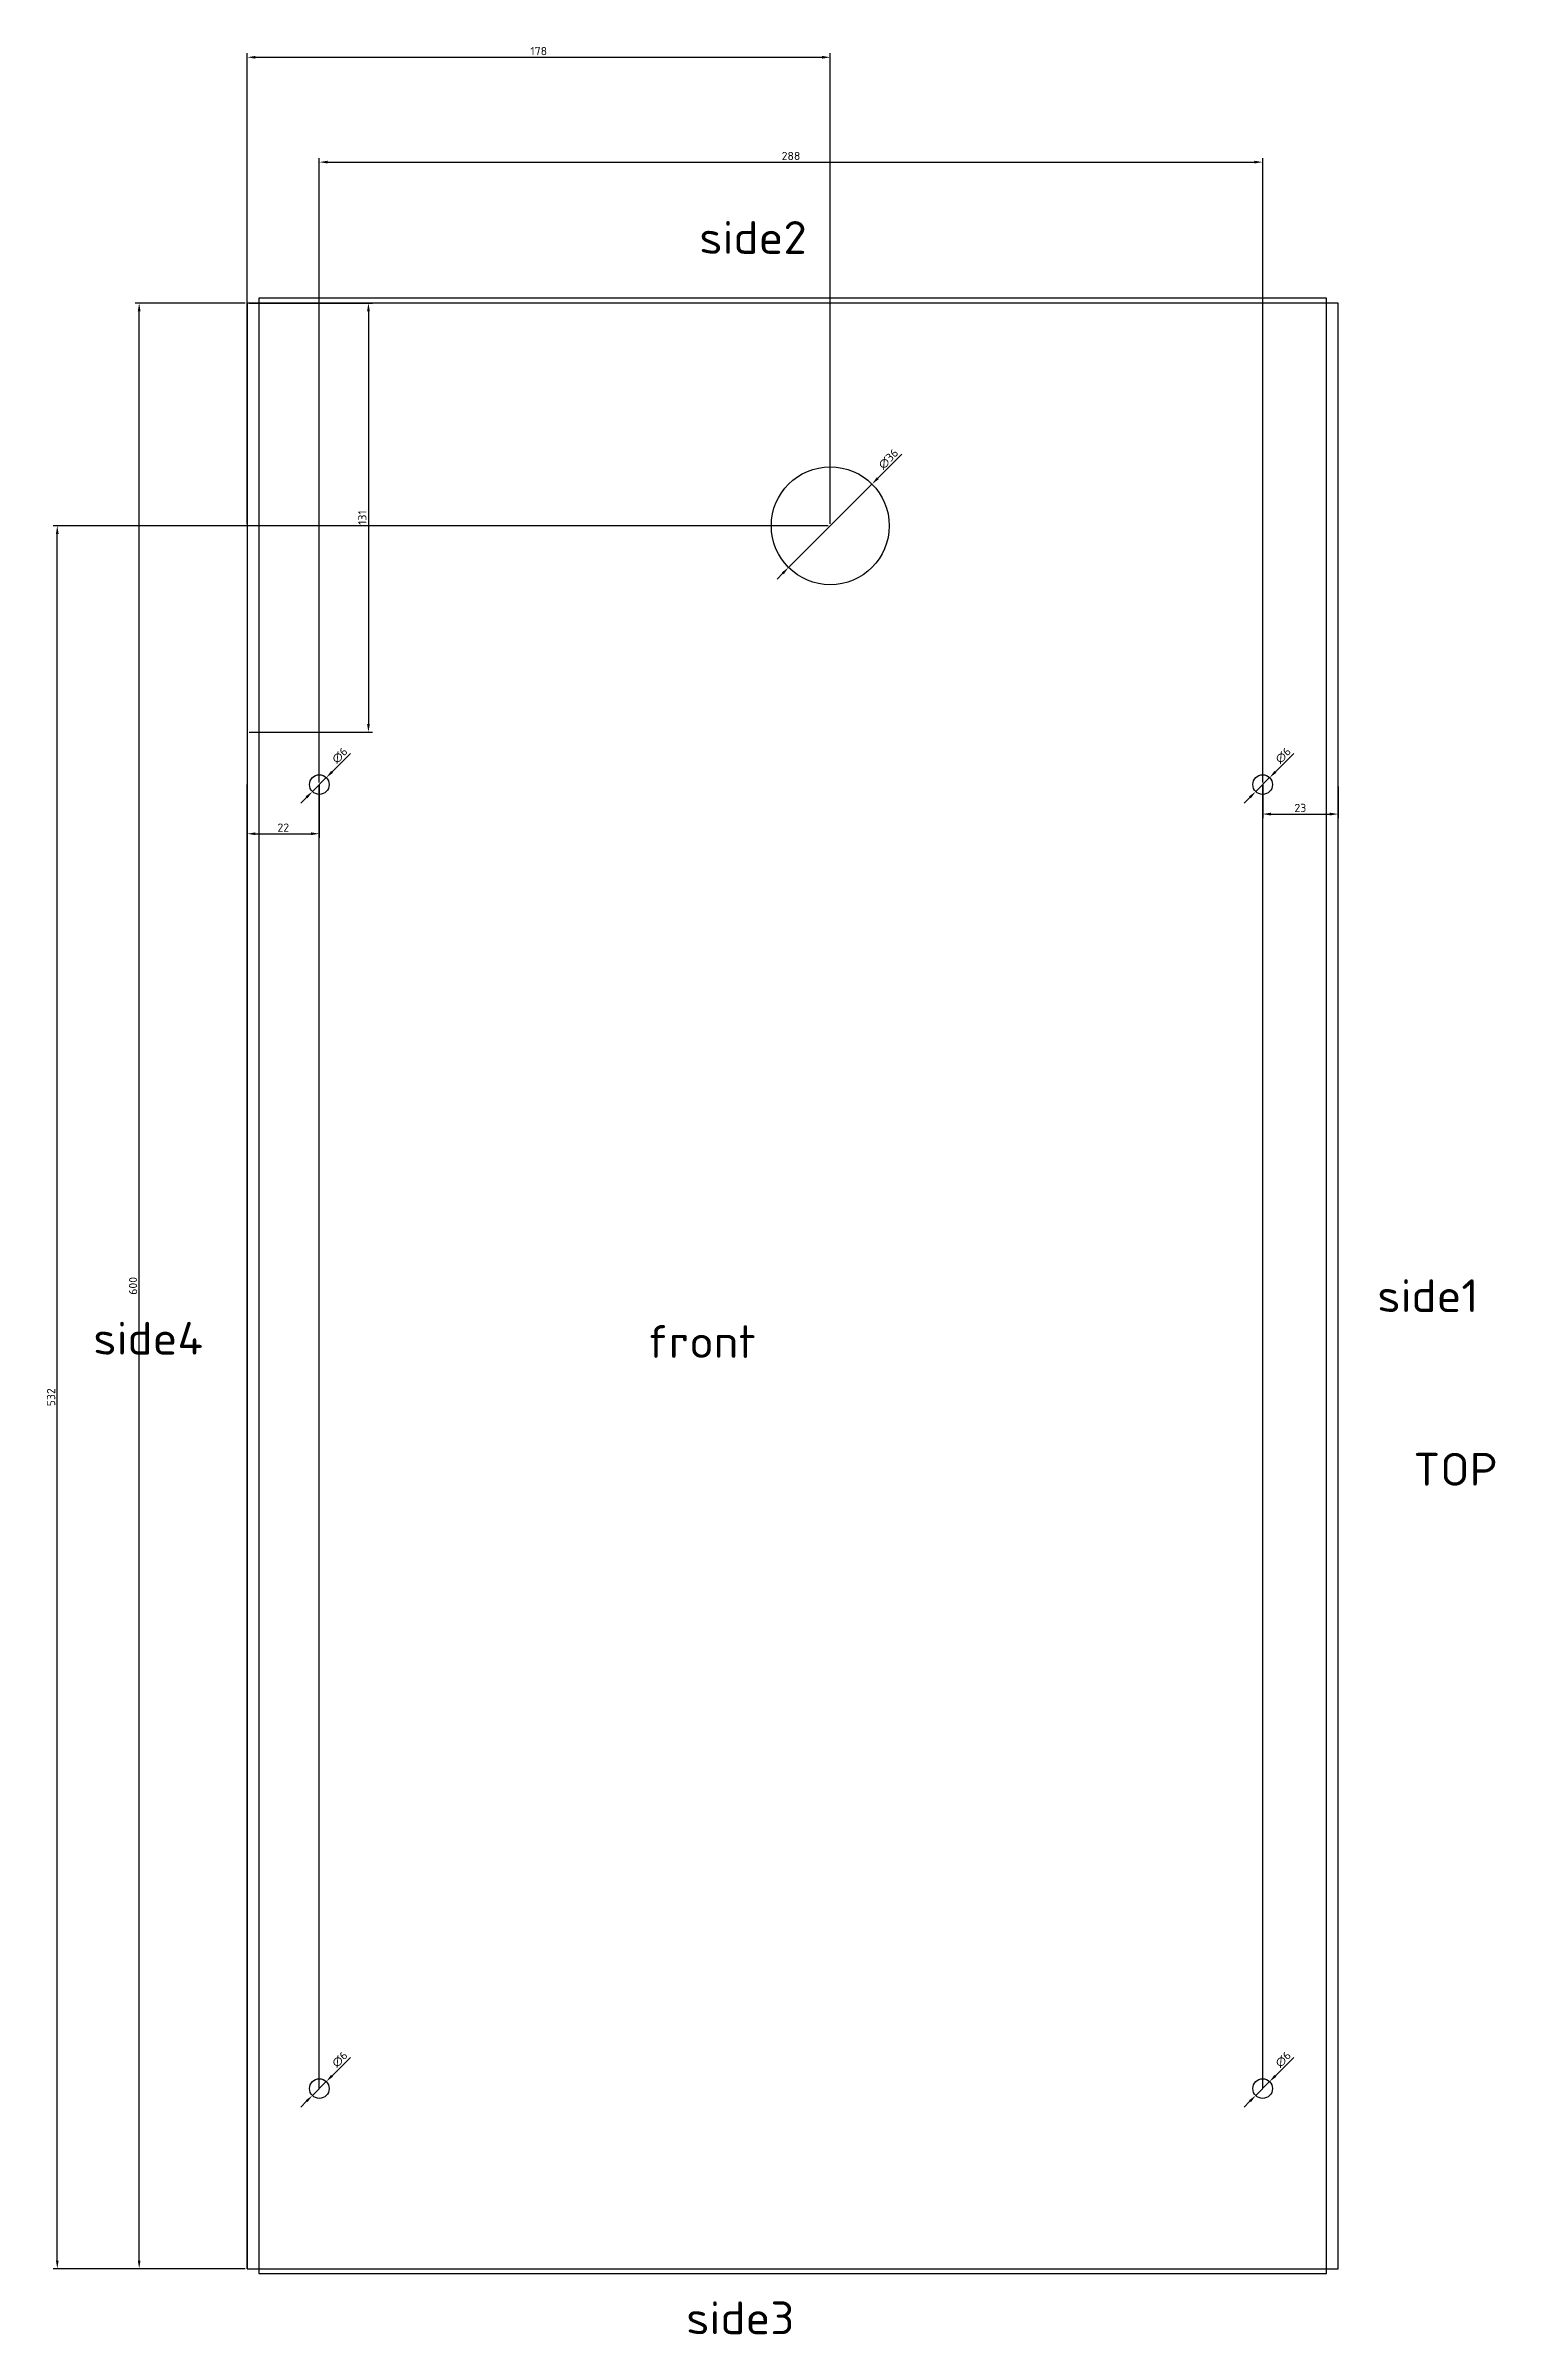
# Model space of a CAD drawing. Header units: millimetres. Extents: x -1678 to 2274, y -442 to 957.
# Drawn here: x -22 to 421, y -66 to 633 of the extents above; entities that cross this region are included whole.
import ezdxf

# ---------------------------------------------------------------- set-up
doc = ezdxf.new("R2010")
doc.units = ezdxf.units.MM
doc.layers.add('Dimensions', color=30, linetype='Continuous')
doc.styles.get("Standard").update_dxf_attribs({"font": 'txt.shx'})
doc.dimstyles.new('ISO-25', dxfattribs={"dimtxt": 2.5, "dimasz": 2.5, "dimexe": 1.25, "dimexo": 0.625, "dimtad": 1, "dimtxsty": 'Standard', "dimcen": 2.5, "dimadec": 0, "dimazin": 0, "dimtfac": 1, "dimtmove": 0, "dimatfit": 3, "dimfxl": 1, "dimarcsym": 0})

msp = doc.modelspace()

# ---------------------------------------------------------------- texts
at = {"layer": 'Dimensions'}
for s, p in [('side2', (178, 569)), ('side1', (385, 246)), ('side4', (-7, 233)), ('front', (162, 232)), ('TOP', (396, 193)), ('side3', (174, -66))]:
    msp.add_text(s, height=10, dxfattribs=at).set_placement(p)

# ---------------------------------------------------------------- blocks, each defined once
blk = doc.blocks.new('*D20')
at = {"layer": 'Defpoints', "color": 0}
for p in [(218, 629), (40, 486), (218, 486)]:
    blk.add_point(p, dxfattribs=at)
at = {"layer": 'Dimensions', "color": 0, "lineweight": -2}
for p, q in [((40, 486.62), (40, 630.25)), ((42.5, 629), (215.5, 629)), ((218, 486.62), (218, 630.25))]:
    blk.add_line(p, q, dxfattribs=at)
at = {"layer": 'Dimensions', "color": 0}
for points in [[(42.5, 629.42), (42.5, 628.58), (40, 629)], [(215.5, 629.42), (215.5, 628.58), (218, 629)]]:
    blk.add_solid(points, dxfattribs=at)
at = {"layer": 'Dimensions', "color": 0, "insert": (129, 630.88), "char_height": 2.5, "attachment_point": 5}
blk.add_mtext('178', dxfattribs=at)
blk = doc.blocks.new('*D21')
at = {"layer": 'Defpoints', "color": 0}
for p in [(7, 554), (40, 554), (40, -46)]:
    blk.add_point(p, dxfattribs=at)
at = {"layer": 'Dimensions', "color": 0, "lineweight": -2}
for p, q in [((39.38, 554), (5.75, 554)), ((7, -43.5), (7, 551.5)), ((39.38, -46), (5.75, -46))]:
    blk.add_line(p, q, dxfattribs=at)
at = {"layer": 'Dimensions', "color": 0}
for points in [[(6.58, 551.5), (7.42, 551.5), (7, 554)], [(6.58, -43.5), (7.42, -43.5), (7, -46)]]:
    blk.add_solid(points, dxfattribs=at)
at = {"layer": 'Dimensions', "color": 0, "insert": (5.12, 254), "char_height": 2.5, "attachment_point": 5, "rotation": 90}
blk.add_mtext('600', dxfattribs=at)
blk = doc.blocks.new('*D22')
at = {"layer": 'Defpoints', "color": 0}
for p in [(-18, 486), (218, 486), (39.38, -46)]:
    blk.add_point(p, dxfattribs=at)
at = {"layer": 'Dimensions', "color": 0, "lineweight": -2}
for p, q in [((217.38, 486), (-19.25, 486)), ((-18, -43.5), (-18, 483.5)), ((38.75, -46), (-19.25, -46))]:
    blk.add_line(p, q, dxfattribs=at)
at = {"layer": 'Dimensions', "color": 0}
for points in [[(-18.42, 483.5), (-17.58, 483.5), (-18, 486)], [(-18.42, -43.5), (-17.58, -43.5), (-18, -46)]]:
    blk.add_solid(points, dxfattribs=at)
at = {"layer": 'Dimensions', "color": 0, "insert": (-19.88, 220), "char_height": 2.5, "attachment_point": 5, "rotation": 90}
blk.add_mtext('532', dxfattribs=at)
blk = doc.blocks.new('*D23')
at = {"layer": 'Defpoints', "color": 0}
for p in [(350, 597), (62, 407), (350, 407)]:
    blk.add_point(p, dxfattribs=at)
at = {"layer": 'Dimensions', "color": 0, "lineweight": -2}
for p, q in [((62, 407.62), (62, 598.25)), ((64.5, 597), (347.5, 597)), ((350, 407.62), (350, 598.25))]:
    blk.add_line(p, q, dxfattribs=at)
at = {"layer": 'Dimensions', "color": 0}
for points in [[(64.5, 597.42), (64.5, 596.58), (62, 597)], [(347.5, 597.42), (347.5, 596.58), (350, 597)]]:
    blk.add_solid(points, dxfattribs=at)
at = {"layer": 'Dimensions', "color": 0, "insert": (206, 598.88), "char_height": 2.5, "attachment_point": 5}
blk.add_mtext('288', dxfattribs=at)
blk = doc.blocks.new('*D24')
at = {"layer": 'Defpoints', "color": 0}
for p in [(40, 407), (62, 407.62), (62, 392)]:
    blk.add_point(p, dxfattribs=at)
at = {"layer": 'Dimensions', "color": 0, "lineweight": -2}
for p, q in [((40, 406.38), (40, 390.75)), ((62, 407), (62, 390.75)), ((42.5, 392), (59.5, 392))]:
    blk.add_line(p, q, dxfattribs=at)
at = {"layer": 'Dimensions', "color": 0}
for points in [[(42.5, 392.42), (42.5, 391.58), (40, 392)], [(59.5, 392.42), (59.5, 391.58), (62, 392)]]:
    blk.add_solid(points, dxfattribs=at)
at = {"layer": 'Dimensions', "color": 0, "insert": (51, 393.88), "char_height": 2.5, "attachment_point": 5}
blk.add_mtext('22', dxfattribs=at)
blk = doc.blocks.new('*D25')
at = {"layer": 'Defpoints', "color": 0}
for p in [(350, 407.62), (373, 407), (373, 398)]:
    blk.add_point(p, dxfattribs=at)
at = {"layer": 'Dimensions', "color": 0, "lineweight": -2}
for p, q in [((350, 407), (350, 396.75)), ((373, 406.38), (373, 396.75)), ((352.5, 398), (370.5, 398))]:
    blk.add_line(p, q, dxfattribs=at)
at = {"layer": 'Dimensions', "color": 0}
for points in [[(352.5, 398.42), (352.5, 397.58), (350, 398)], [(370.5, 398.42), (370.5, 397.58), (373, 398)]]:
    blk.add_solid(points, dxfattribs=at)
at = {"layer": 'Dimensions', "color": 0, "insert": (361.5, 399.88), "char_height": 2.5, "attachment_point": 5}
blk.add_mtext('23', dxfattribs=at)
blk = doc.blocks.new('*D26')
at = {"layer": 'Defpoints', "color": 0}
for p in [(64.12, 409.12), (59.88, 404.88)]:
    blk.add_point(p, dxfattribs=at)
at = {"layer": 'Dimensions', "color": 0, "lineweight": -2}
for p, q in [((71.49, 416.49), (65.89, 410.89)), ((59.88, 404.88), (64.12, 409.12)), ((58.11, 403.11), (56.34, 401.34))]:
    blk.add_line(p, q, dxfattribs=at)
at = {"layer": 'Dimensions', "color": 0}
for points in [[(65.59, 411.18), (66.18, 410.59), (64.12, 409.12)], [(57.82, 403.41), (58.41, 402.82), (59.88, 404.88)]]:
    blk.add_solid(points, dxfattribs=at)
at = {"layer": 'Dimensions', "color": 0, "insert": (68.25, 415.9), "char_height": 2.5, "attachment_point": 5, "rotation": 45}
blk.add_mtext('∅6', dxfattribs=at)
blk = doc.blocks.new('*D27')
at = {"layer": 'Defpoints', "color": 0}
for p in [(230.73, 498.73), (205.27, 473.27)]:
    blk.add_point(p, dxfattribs=at)
at = {"layer": 'Dimensions', "color": 0, "lineweight": -2}
for p, q in [((239.86, 507.86), (232.5, 500.5)), ((205.27, 473.27), (230.73, 498.73)), ((203.5, 471.5), (201.74, 469.74))]:
    blk.add_line(p, q, dxfattribs=at)
at = {"layer": 'Dimensions', "color": 0}
for points in [[(232.2, 500.79), (232.79, 500.2), (230.73, 498.73)], [(203.21, 471.8), (203.8, 471.21), (205.27, 473.27)]]:
    blk.add_solid(points, dxfattribs=at)
at = {"layer": 'Dimensions', "color": 0, "insert": (235.74, 506.39), "char_height": 2.5, "attachment_point": 5, "rotation": 45}
blk.add_mtext('∅36', dxfattribs=at)
blk = doc.blocks.new('*D28')
at = {"layer": 'Defpoints', "color": 0}
for p in [(352.12, 409.12), (347.88, 404.88)]:
    blk.add_point(p, dxfattribs=at)
at = {"layer": 'Dimensions', "color": 0, "lineweight": -2}
for p, q in [((359.49, 416.49), (353.89, 410.89)), ((347.88, 404.88), (352.12, 409.12)), ((346.11, 403.11), (344.34, 401.34))]:
    blk.add_line(p, q, dxfattribs=at)
at = {"layer": 'Dimensions', "color": 0}
for points in [[(353.59, 411.18), (354.18, 410.59), (352.12, 409.12)], [(345.82, 403.41), (346.41, 402.82), (347.88, 404.88)]]:
    blk.add_solid(points, dxfattribs=at)
at = {"layer": 'Dimensions', "color": 0, "insert": (356.25, 415.9), "char_height": 2.5, "attachment_point": 5, "rotation": 45}
blk.add_mtext('∅6', dxfattribs=at)
blk = doc.blocks.new('*D29')
at = {"layer": 'Defpoints', "color": 0}
for p in [(64.12, 11.12), (59.88, 6.88)]:
    blk.add_point(p, dxfattribs=at)
at = {"layer": 'Dimensions', "color": 0, "lineweight": -2}
for p, q in [((71.49, 18.49), (65.89, 12.89)), ((59.88, 6.88), (64.12, 11.12)), ((58.11, 5.11), (56.34, 3.34))]:
    blk.add_line(p, q, dxfattribs=at)
at = {"layer": 'Dimensions', "color": 0}
for points in [[(65.59, 13.18), (66.18, 12.59), (64.12, 11.12)], [(57.82, 5.41), (58.41, 4.82), (59.88, 6.88)]]:
    blk.add_solid(points, dxfattribs=at)
at = {"layer": 'Dimensions', "color": 0, "insert": (68.25, 17.9), "char_height": 2.5, "attachment_point": 5, "rotation": 45}
blk.add_mtext('∅6', dxfattribs=at)
blk = doc.blocks.new('*D30')
at = {"layer": 'Defpoints', "color": 0}
for p in [(352.12, 11.12), (347.88, 6.88)]:
    blk.add_point(p, dxfattribs=at)
at = {"layer": 'Dimensions', "color": 0, "lineweight": -2}
for p, q in [((359.49, 18.49), (353.89, 12.89)), ((347.88, 6.88), (352.12, 11.12)), ((346.11, 5.11), (344.34, 3.34))]:
    blk.add_line(p, q, dxfattribs=at)
at = {"layer": 'Dimensions', "color": 0}
for points in [[(353.59, 13.18), (354.18, 12.59), (352.12, 11.12)], [(345.82, 5.41), (346.41, 4.82), (347.88, 6.88)]]:
    blk.add_solid(points, dxfattribs=at)
at = {"layer": 'Dimensions', "color": 0, "insert": (356.25, 17.9), "char_height": 2.5, "attachment_point": 5, "rotation": 45}
blk.add_mtext('∅6', dxfattribs=at)
blk = doc.blocks.new('*D32')
at = {"layer": 'Defpoints', "color": 0}
for p in [(40, 554), (40, 423), (77, 423)]:
    blk.add_point(p, dxfattribs=at)
at = {"layer": 'Dimensions', "color": 0, "lineweight": -2}
for p, q in [((40.62, 554), (78.25, 554)), ((77, 551.5), (77, 425.5)), ((40.62, 423), (78.25, 423))]:
    blk.add_line(p, q, dxfattribs=at)
at = {"layer": 'Dimensions', "color": 0}
for points in [[(76.58, 551.5), (77.42, 551.5), (77, 554)], [(76.58, 425.5), (77.42, 425.5), (77, 423)]]:
    blk.add_solid(points, dxfattribs=at)
at = {"layer": 'Dimensions', "color": 0, "insert": (75.12, 488.5), "char_height": 2.5, "attachment_point": 5, "rotation": 90}
blk.add_mtext('131', dxfattribs=at)

# ---------------------------------------------------------------- dimensions: what is measured, and where the dimension line sits
at = {"layer": 'Dimensions'}
for base, p1, p2, picture, middle in [((218, 629), (40, 486), (218, 486), '*D20', (129, 630.875)), ((350, 597), (62, 407), (350, 407), '*D23', (206, 598.875)), ((62, 392), (40, 407), (62, 407.625), '*D24', (51, 393.875)), ((373, 398), (350, 407.625), (373, 407), '*D25', (361.5, 399.875))]:
    dim = msp.add_linear_dim(base=base, p1=p1, p2=p2, dimstyle='ISO-25', dxfattribs=at)
    dim.commit()
    dim.dimension.update_dxf_attribs({"geometry": picture, "text_midpoint": middle})
for base, p1, p2, picture, middle in [((7, 554), (40, -46), (40, 554), '*D21', (5.125, 254)), ((77, 423), (40, 554), (40, 423), '*D32', (75.125, 488.5)), ((-18, 486), (39.375, -46), (218, 486), '*D22', (-19.875, 220))]:
    dim = msp.add_linear_dim(base=base, p1=p1, p2=p2, angle=90, dimstyle='ISO-25', dxfattribs=at)
    dim.commit()
    dim.dimension.update_dxf_attribs({"geometry": picture, "text_midpoint": middle})
for p1, p2, picture, middle in [((205.272, 473.272), (230.728, 498.728), '*D27', (235.737, 506.388)), ((59.879, 404.879), (64.121, 409.121), '*D26', (68.246, 415.898)), ((347.879, 404.879), (352.121, 409.121), '*D28', (356.246, 415.898)), ((59.879, 6.879), (64.121, 11.121), '*D29', (68.246, 17.898)), ((347.879, 6.879), (352.121, 11.121), '*D30', (356.246, 17.898))]:
    dim = msp.add_diameter_dim_2p(p1=p1, p2=p2, dimstyle='ISO-25', dxfattribs=at)
    dim.commit()
    dim.dimension.update_dxf_attribs({"geometry": picture, "text_midpoint": middle})

# ---------------------------------------------------------------- linework, layer by layer
at = {"color": 0}
msp.add_lwpolyline([(369.5, -47.5), (369.5, 555.5), (43.5, 555.5), (43.5, -47.5)], close=True, dxfattribs=at)
for centre, radius in [((218, 486), 18), ((62, 407), 3), ((350, 407), 3), ((62, 9), 3), ((350, 9), 3)]:
    msp.add_circle(centre, radius)
at = {"layer": 'Dimensions'}
for p, q in [((373, -46), (373, 486)), ((40, -46), (40, 407)), ((62, 9), (62, 407)), ((350, 9), (350, 407))]:
    msp.add_line(p, q, dxfattribs=at)
at = {"layer": 'Dimensions', "color": 3}
msp.add_lwpolyline([(40, -46), (373, -46), (373, 554), (40, 554)], close=True, dxfattribs=at)

msp.set_redraw_order([(e.dxf.handle, doc.entitydb.next_handle()) for e in msp.query("TEXT MTEXT ATTDEF DIMENSION ARC_DIMENSION")])  # texts and dimensions are drawn at this point

doc.saveas('drawing.dxf')
